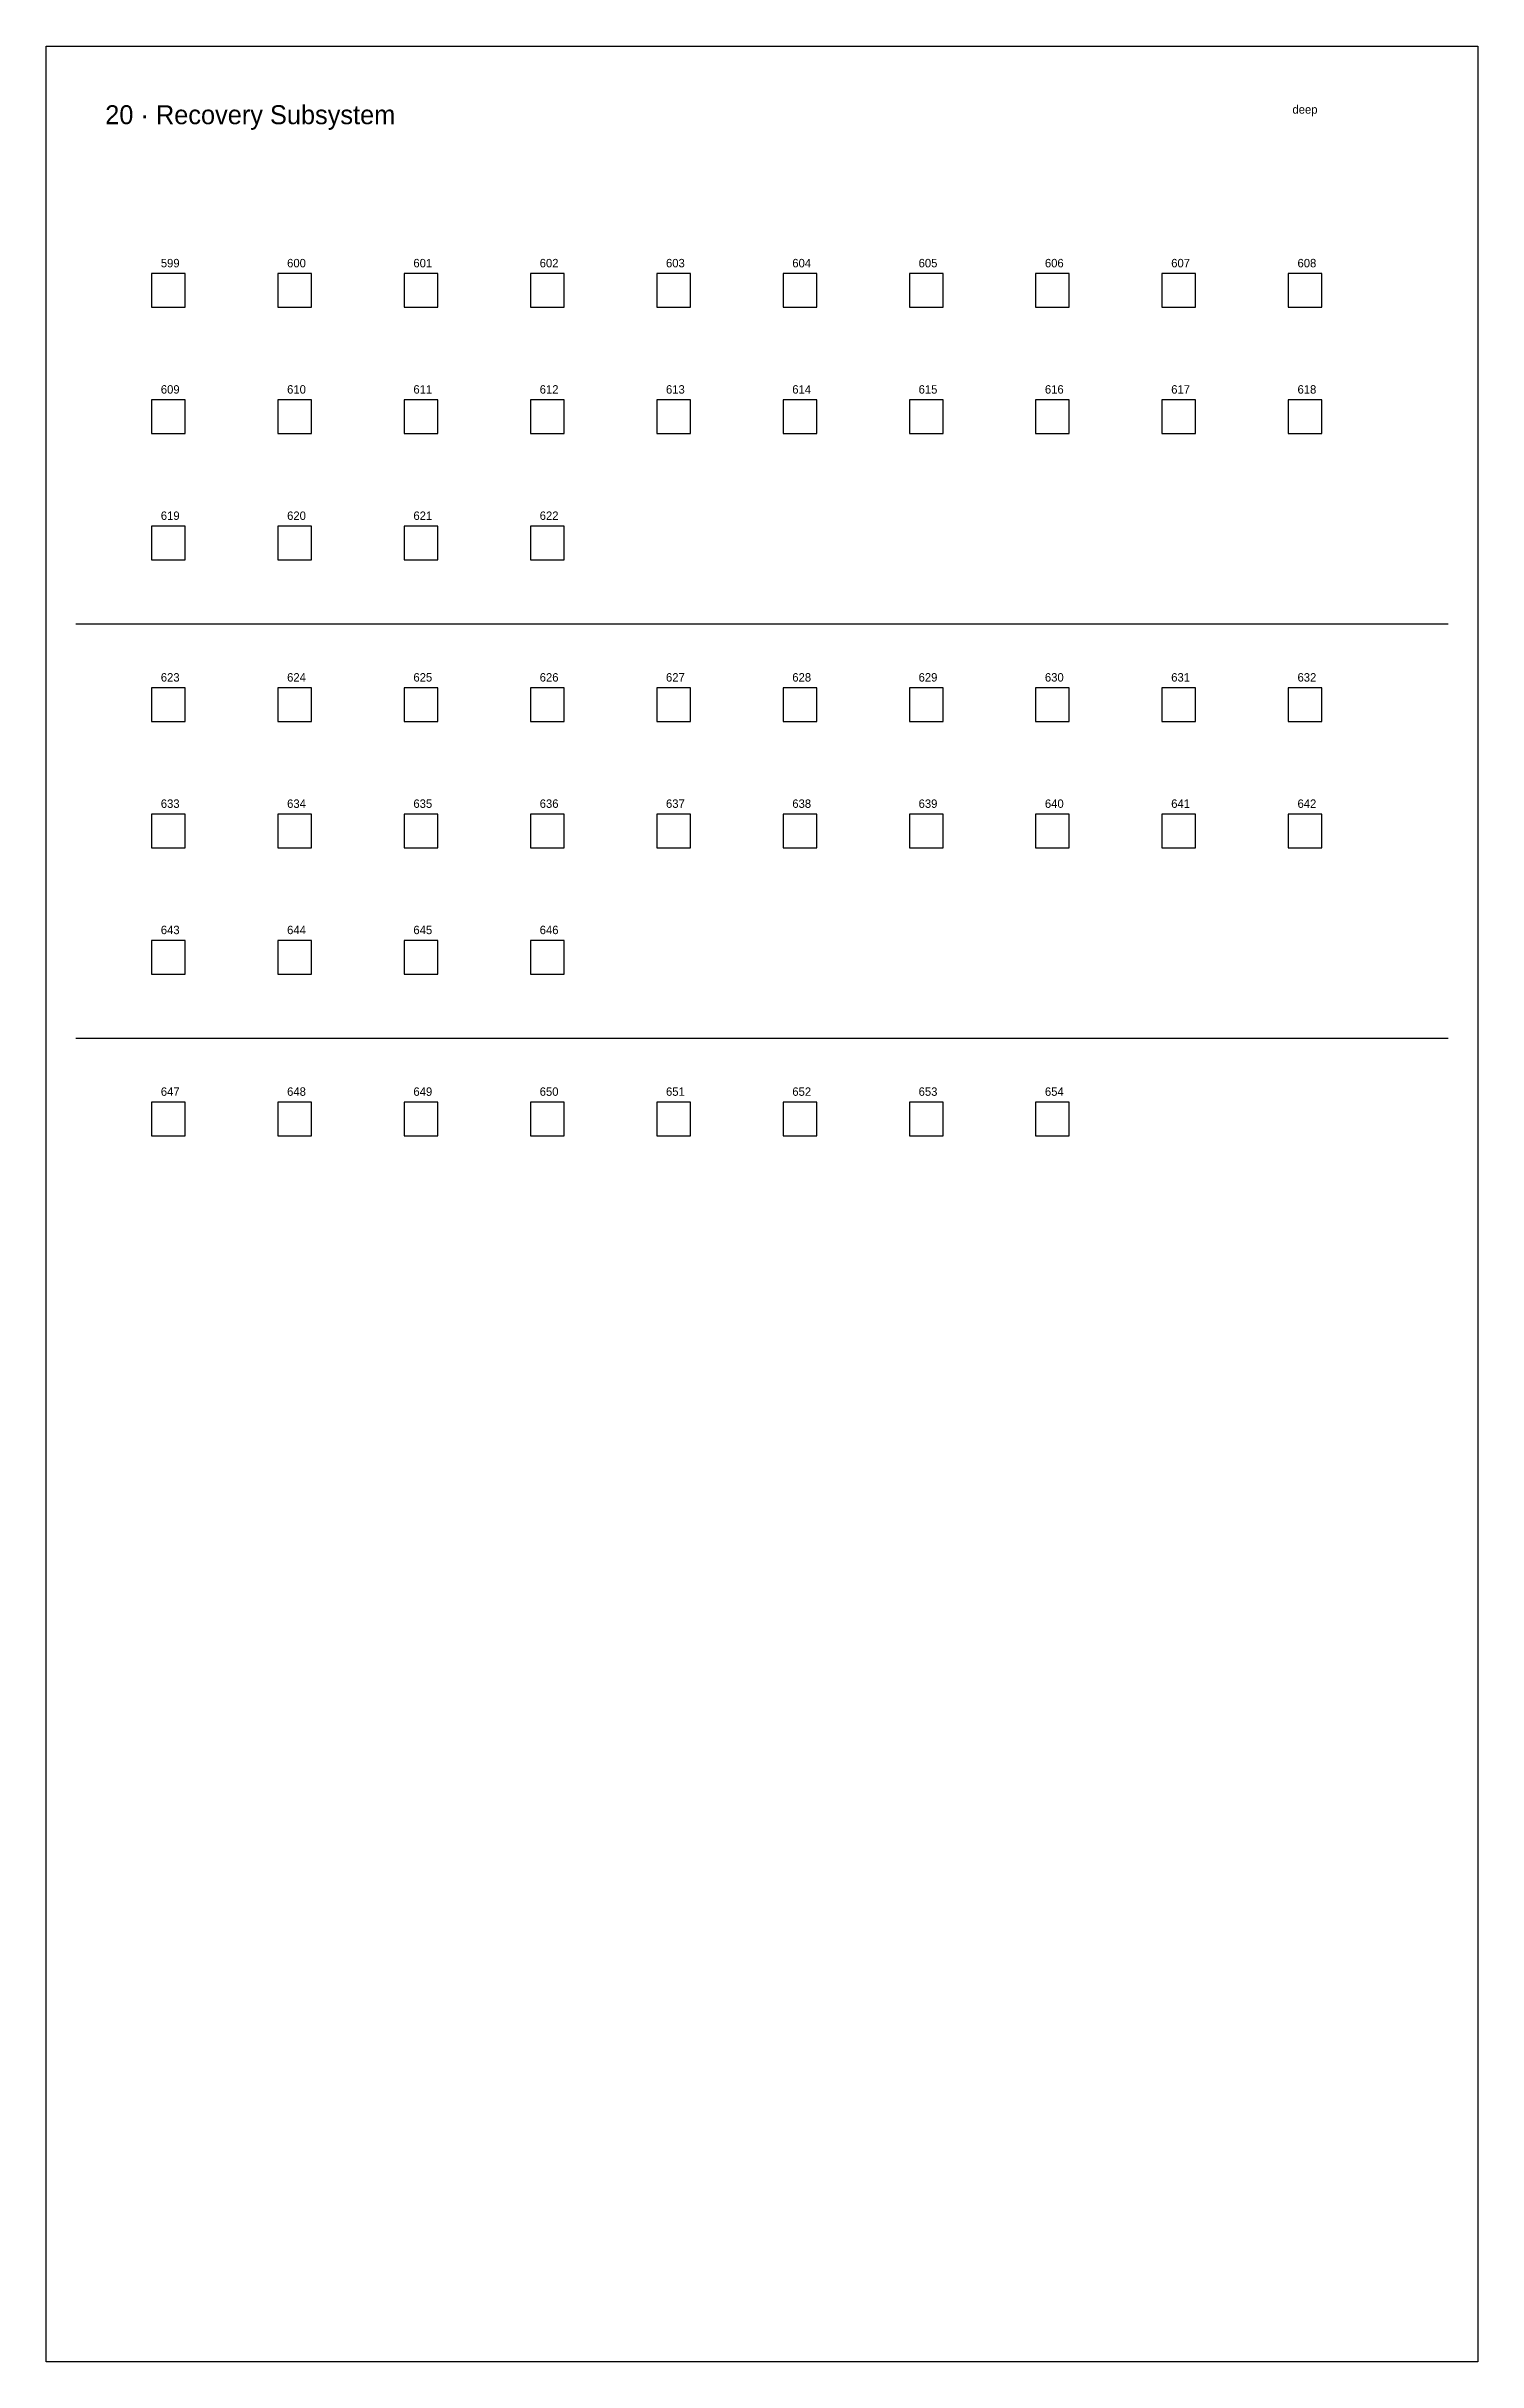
# Model space of a CAD drawing. Header units: metres. Extents: x 0 to 1360, y -2750 to 0.
# Drawn here: x 1020 to 1360, y -2750 to -2200 of the extents above; entities that cross this region are included whole.
import ezdxf

# ---------------------------------------------------------------- set-up
doc = ezdxf.new("R2010")
doc.units = ezdxf.units.M
for name, color, linetype in [('FITTING', 5, 'Continuous'), ('SYS-BORDER', 8, 'Continuous'), ('SYS-DIVIDER', 253, 'Continuous'), ('SYS-NAME', 7, 'Continuous'), ('TEXT-SEQ', 3, 'Continuous')]:
    doc.layers.add(name, color=color, linetype=linetype)

msp = doc.modelspace()

# ---------------------------------------------------------------- texts
at = {"layer": 'SYS-DIVIDER'}
msp.add_text('deep', height=2, dxfattribs=at).set_placement((1316, -2216))
at = {"layer": 'SYS-NAME'}
msp.add_text('20 · Recovery Subsystem', height=4.5, dxfattribs=at).set_placement((1034, -2218.5))
at = {"layer": 'TEXT-SEQ'}
for s, p in [('599', (1047.2, -2252.5)), ('600', (1077.2, -2252.5)), ('601', (1107.2, -2252.5)), ('602', (1137.2, -2252.5)), ('603', (1167.2, -2252.5)), ('604', (1197.2, -2252.5)), ('605', (1227.2, -2252.5)), ('606', (1257.2, -2252.5)), ('607', (1287.2, -2252.5)), ('608', (1317.2, -2252.5)), ('609', (1047.2, -2282.5)), ('610', (1077.2, -2282.5)), ('611', (1107.2, -2282.5)), ('612', (1137.2, -2282.5)), ('613', (1167.2, -2282.5)), ('614', (1197.2, -2282.5)), ('615', (1227.2, -2282.5)), ('616', (1257.2, -2282.5)), ('617', (1287.2, -2282.5)), ('618', (1317.2, -2282.5)), ('619', (1047.2, -2312.5)), ('620', (1077.2, -2312.5)), ('621', (1107.2, -2312.5)), ('622', (1137.2, -2312.5)), ('623', (1047.2, -2350.9)), ('624', (1077.2, -2350.9)), ('625', (1107.2, -2350.9)), ('626', (1137.2, -2350.9)), ('627', (1167.2, -2350.9)), ('628', (1197.2, -2350.9)), ('629', (1227.2, -2350.9)), ('630', (1257.2, -2350.9)), ('631', (1287.2, -2350.9)), ('632', (1317.2, -2350.9)), ('633', (1047.2, -2380.9)), ('634', (1077.2, -2380.9)), ('635', (1107.2, -2380.9)), ('636', (1137.2, -2380.9)), ('637', (1167.2, -2380.9)), ('638', (1197.2, -2380.9)), ('639', (1227.2, -2380.9)), ('640', (1257.2, -2380.9)), ('641', (1287.2, -2380.9)), ('642', (1317.2, -2380.9)), ('643', (1047.2, -2410.9)), ('644', (1077.2, -2410.9)), ('645', (1107.2, -2410.9)), ('646', (1137.2, -2410.9)), ('647', (1047.2, -2449.3)), ('648', (1077.2, -2449.3)), ('649', (1107.2, -2449.3)), ('650', (1137.2, -2449.3)), ('651', (1167.2, -2449.3)), ('652', (1197.2, -2449.3)), ('653', (1227.2, -2449.3)), ('654', (1257.2, -2449.3))]:
    msp.add_text(s, height=2, dxfattribs=at).set_placement(p)

# ---------------------------------------------------------------- linework, layer by layer
at = {"layer": 'FITTING'}
for points in [[(1045, -2262), (1053, -2262), (1053, -2254), (1045, -2254), (1045, -2262)], [(1075, -2262), (1083, -2262), (1083, -2254), (1075, -2254), (1075, -2262)], [(1105, -2262), (1113, -2262), (1113, -2254), (1105, -2254), (1105, -2262)], [(1135, -2262), (1143, -2262), (1143, -2254), (1135, -2254), (1135, -2262)], [(1165, -2262), (1173, -2262), (1173, -2254), (1165, -2254), (1165, -2262)], [(1195, -2262), (1203, -2262), (1203, -2254), (1195, -2254), (1195, -2262)], [(1225, -2262), (1233, -2262), (1233, -2254), (1225, -2254), (1225, -2262)], [(1255, -2262), (1263, -2262), (1263, -2254), (1255, -2254), (1255, -2262)], [(1285, -2262), (1293, -2262), (1293, -2254), (1285, -2254), (1285, -2262)], [(1315, -2262), (1323, -2262), (1323, -2254), (1315, -2254), (1315, -2262)], [(1045, -2292), (1053, -2292), (1053, -2284), (1045, -2284), (1045, -2292)], [(1075, -2292), (1083, -2292), (1083, -2284), (1075, -2284), (1075, -2292)], [(1105, -2292), (1113, -2292), (1113, -2284), (1105, -2284), (1105, -2292)], [(1135, -2292), (1143, -2292), (1143, -2284), (1135, -2284), (1135, -2292)], [(1165, -2292), (1173, -2292), (1173, -2284), (1165, -2284), (1165, -2292)], [(1195, -2292), (1203, -2292), (1203, -2284), (1195, -2284), (1195, -2292)], [(1225, -2292), (1233, -2292), (1233, -2284), (1225, -2284), (1225, -2292)], [(1255, -2292), (1263, -2292), (1263, -2284), (1255, -2284), (1255, -2292)], [(1285, -2292), (1293, -2292), (1293, -2284), (1285, -2284), (1285, -2292)], [(1315, -2292), (1323, -2292), (1323, -2284), (1315, -2284), (1315, -2292)], [(1045, -2322), (1053, -2322), (1053, -2314), (1045, -2314), (1045, -2322)], [(1075, -2322), (1083, -2322), (1083, -2314), (1075, -2314), (1075, -2322)], [(1105, -2322), (1113, -2322), (1113, -2314), (1105, -2314), (1105, -2322)], [(1135, -2322), (1143, -2322), (1143, -2314), (1135, -2314), (1135, -2322)], [(1045, -2360.4), (1053, -2360.4), (1053, -2352.4), (1045, -2352.4), (1045, -2360.4)], [(1075, -2360.4), (1083, -2360.4), (1083, -2352.4), (1075, -2352.4), (1075, -2360.4)], [(1105, -2360.4), (1113, -2360.4), (1113, -2352.4), (1105, -2352.4), (1105, -2360.4)], [(1135, -2360.4), (1143, -2360.4), (1143, -2352.4), (1135, -2352.4), (1135, -2360.4)], [(1165, -2360.4), (1173, -2360.4), (1173, -2352.4), (1165, -2352.4), (1165, -2360.4)], [(1195, -2360.4), (1203, -2360.4), (1203, -2352.4), (1195, -2352.4), (1195, -2360.4)], [(1225, -2360.4), (1233, -2360.4), (1233, -2352.4), (1225, -2352.4), (1225, -2360.4)], [(1255, -2360.4), (1263, -2360.4), (1263, -2352.4), (1255, -2352.4), (1255, -2360.4)], [(1285, -2360.4), (1293, -2360.4), (1293, -2352.4), (1285, -2352.4), (1285, -2360.4)], [(1315, -2360.4), (1323, -2360.4), (1323, -2352.4), (1315, -2352.4), (1315, -2360.4)], [(1045, -2390.4), (1053, -2390.4), (1053, -2382.4), (1045, -2382.4), (1045, -2390.4)], [(1075, -2390.4), (1083, -2390.4), (1083, -2382.4), (1075, -2382.4), (1075, -2390.4)], [(1105, -2390.4), (1113, -2390.4), (1113, -2382.4), (1105, -2382.4), (1105, -2390.4)], [(1135, -2390.4), (1143, -2390.4), (1143, -2382.4), (1135, -2382.4), (1135, -2390.4)], [(1165, -2390.4), (1173, -2390.4), (1173, -2382.4), (1165, -2382.4), (1165, -2390.4)], [(1195, -2390.4), (1203, -2390.4), (1203, -2382.4), (1195, -2382.4), (1195, -2390.4)], [(1225, -2390.4), (1233, -2390.4), (1233, -2382.4), (1225, -2382.4), (1225, -2390.4)], [(1255, -2390.4), (1263, -2390.4), (1263, -2382.4), (1255, -2382.4), (1255, -2390.4)], [(1285, -2390.4), (1293, -2390.4), (1293, -2382.4), (1285, -2382.4), (1285, -2390.4)], [(1315, -2390.4), (1323, -2390.4), (1323, -2382.4), (1315, -2382.4), (1315, -2390.4)], [(1045, -2420.4), (1053, -2420.4), (1053, -2412.4), (1045, -2412.4), (1045, -2420.4)], [(1075, -2420.4), (1083, -2420.4), (1083, -2412.4), (1075, -2412.4), (1075, -2420.4)], [(1105, -2420.4), (1113, -2420.4), (1113, -2412.4), (1105, -2412.4), (1105, -2420.4)], [(1135, -2420.4), (1143, -2420.4), (1143, -2412.4), (1135, -2412.4), (1135, -2420.4)], [(1045, -2458.8), (1053, -2458.8), (1053, -2450.8), (1045, -2450.8), (1045, -2458.8)], [(1075, -2458.8), (1083, -2458.8), (1083, -2450.8), (1075, -2450.8), (1075, -2458.8)], [(1105, -2458.8), (1113, -2458.8), (1113, -2450.8), (1105, -2450.8), (1105, -2458.8)], [(1135, -2458.8), (1143, -2458.8), (1143, -2450.8), (1135, -2450.8), (1135, -2458.8)], [(1165, -2458.8), (1173, -2458.8), (1173, -2450.8), (1165, -2450.8), (1165, -2458.8)], [(1195, -2458.8), (1203, -2458.8), (1203, -2450.8), (1195, -2450.8), (1195, -2458.8)], [(1225, -2458.8), (1233, -2458.8), (1233, -2450.8), (1225, -2450.8), (1225, -2458.8)], [(1255, -2458.8), (1263, -2458.8), (1263, -2450.8), (1255, -2450.8), (1255, -2458.8)]]:
    msp.add_lwpolyline(points, dxfattribs=at)
at = {"layer": 'SYS-BORDER'}
msp.add_lwpolyline([(1020, -2200), (1360, -2200), (1360, -2750), (1020, -2750), (1020, -2200)], dxfattribs=at)
at = {"layer": 'SYS-DIVIDER'}
for p, q in [((1027, -2337.2), (1353, -2337.2)), ((1027, -2435.6), (1353, -2435.6))]:
    msp.add_line(p, q, dxfattribs=at)

msp.set_redraw_order([(e.dxf.handle, doc.entitydb.next_handle()) for e in msp.query("TEXT MTEXT ATTDEF DIMENSION ARC_DIMENSION")])  # texts and dimensions are drawn at this point

doc.saveas('drawing.dxf')
